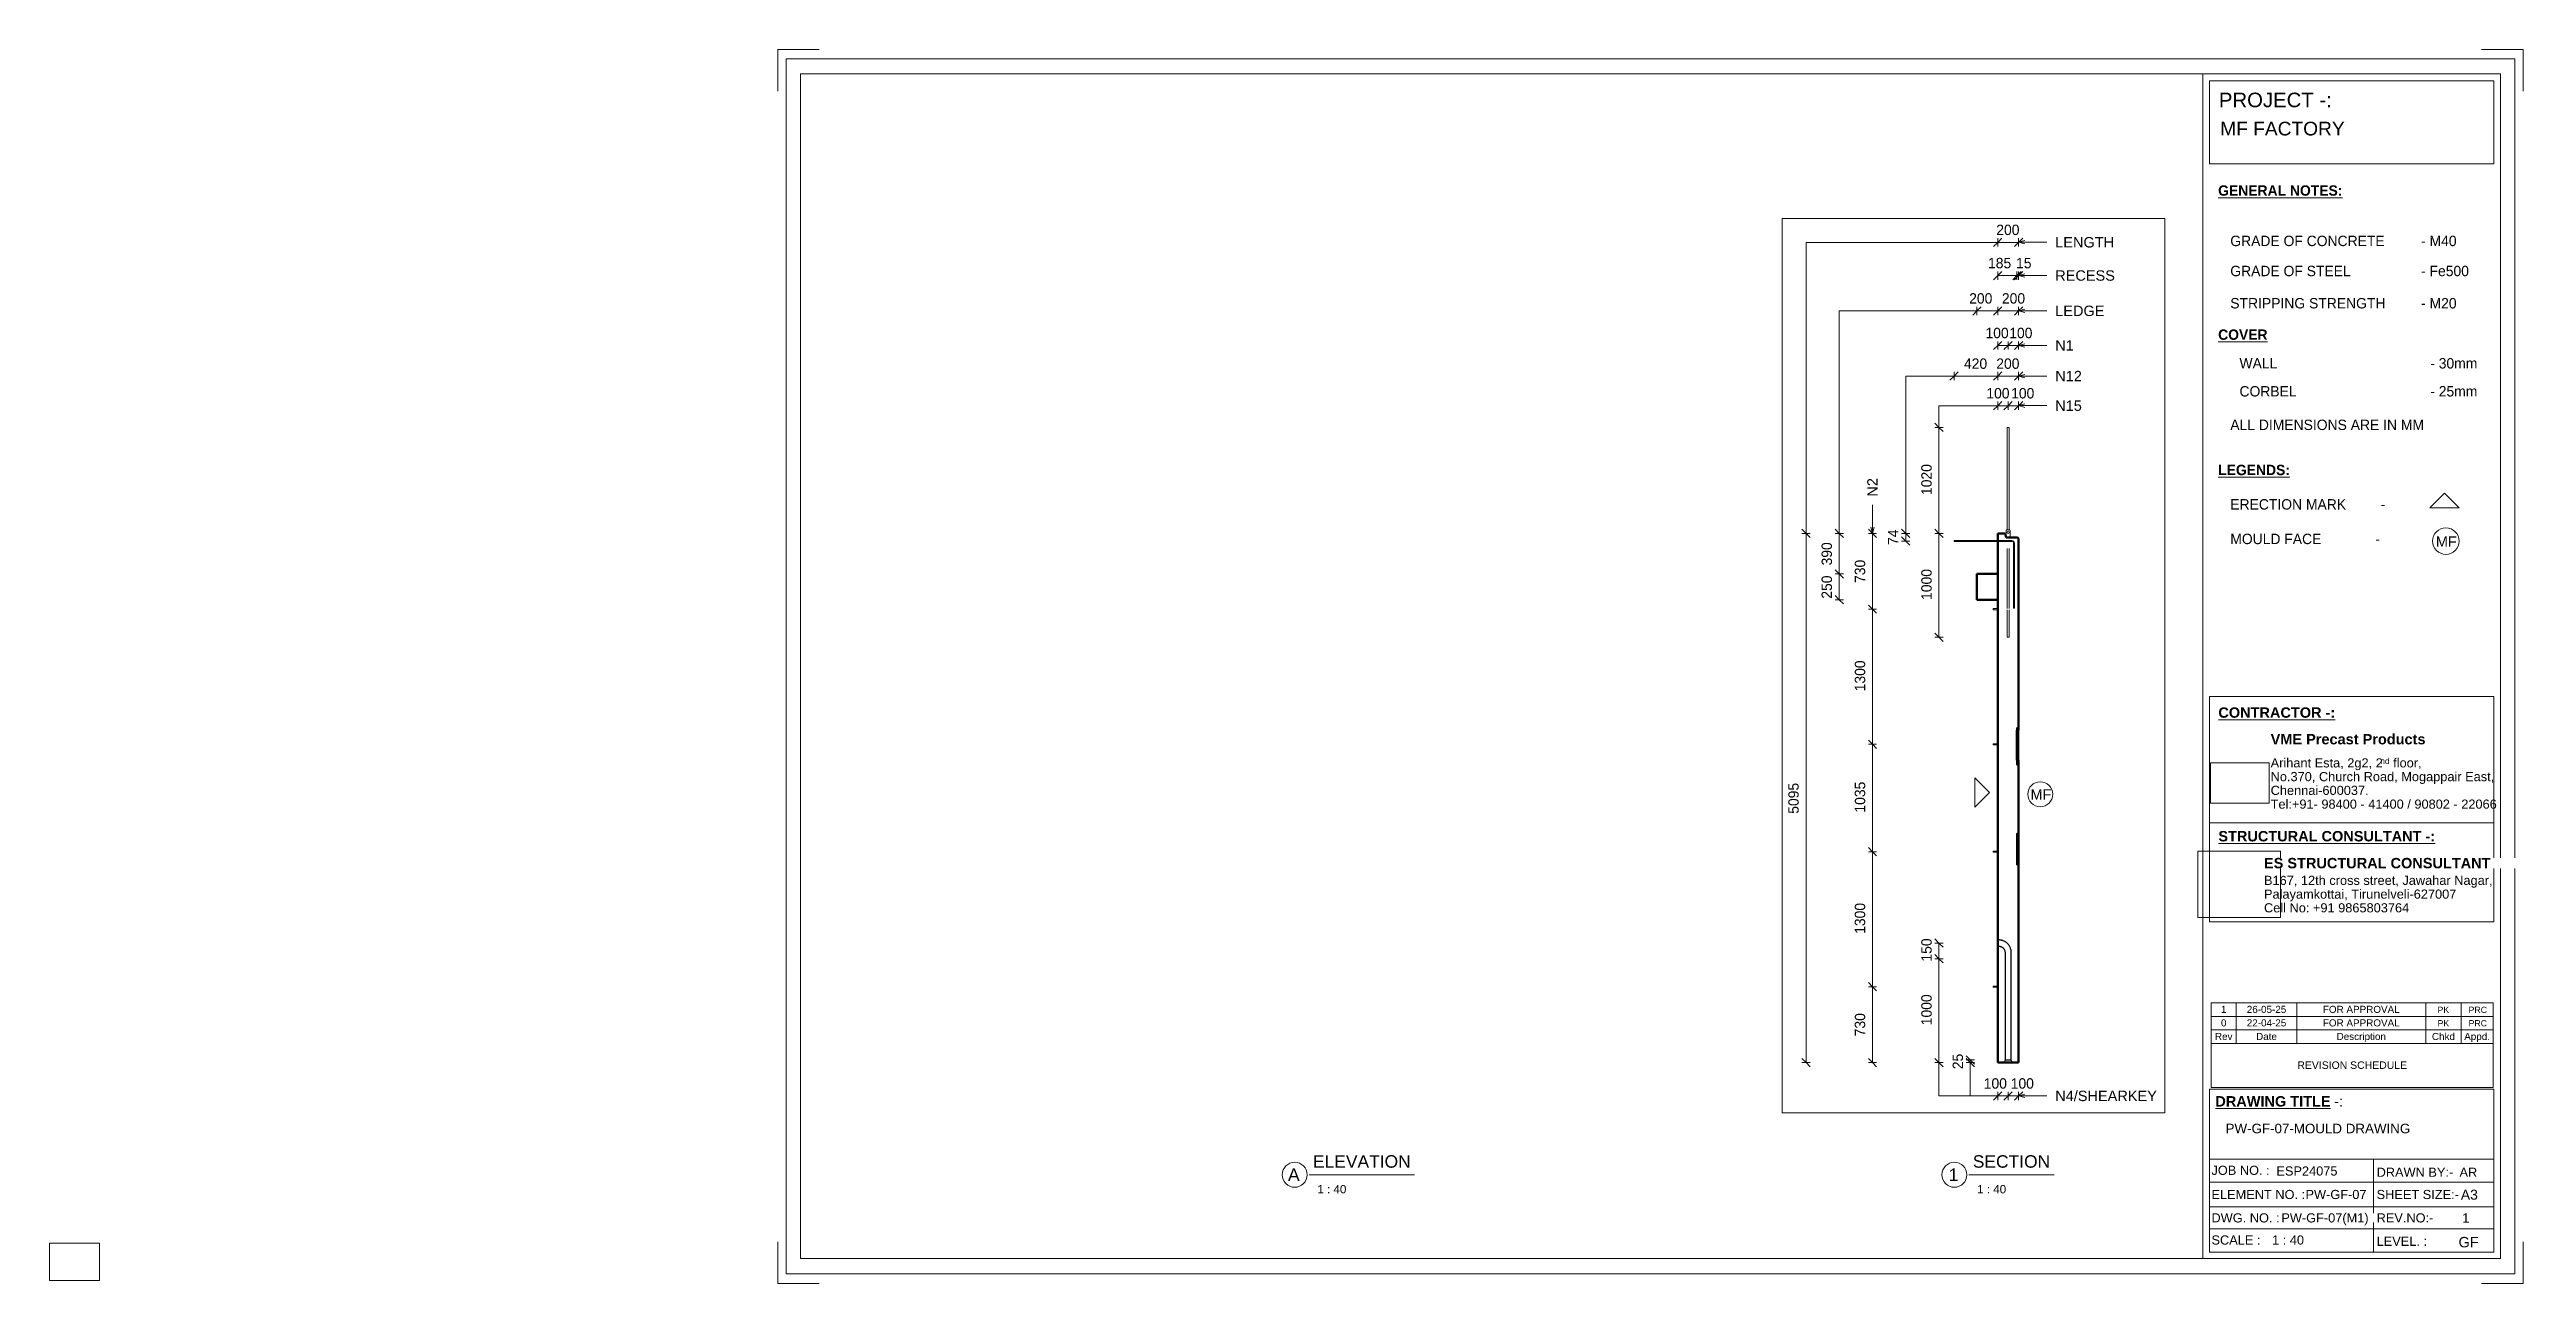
# Paper-space layout 'Layout1' of a CAD drawing. Header units: millimetres. Extents: x 0 to 596, y -1 to 296.
# The model-space entities are those that its viewports show. They can reach past a viewport. Long polylines and large blocks are cut down to what shows.
import ezdxf

# ---------------------------------------------------------------- set-up
doc = ezdxf.new("R2010")
doc.units = ezdxf.units.MM
doc.linetypes.add('Dash', pattern=[6.36, 3.18, -3.18])
for name, color, linetype, lineweight in [('A-ANNO-DIMS', 211, 'Continuous', 9), ('A-ANNO-DIMS-40', 211, 'Continuous', 9), ('A-DETL-THIN', 151, 'Continuous', 18), ('A-GENM', 13, 'Continuous', 18), ('A-WALL', 113, 'Continuous', 25), ('A-WALL-HDLN', 110, 'Dash', 25), ('G-ANNO-SCHD', 231, 'Continuous', 9), ('G-ANNO-TEXT', 231, 'Continuous', 9), ('G-ANNO-TTLB', 6, 'Continuous', 9), ('G-ANNO-TTLB-MEDM', 33, 'Continuous', 9), ('G-ANNO-TTLB-THIN', 151, 'Continuous', 9), ('S-BEAM', 12, 'Continuous', 18), ('S-RBAR', 171, 'Continuous', 18)]:
    doc.layers.add(name, color=color, linetype=linetype, lineweight=lineweight)
doc.layers.add('G-ANNO-NPLT', color=191, linetype='Continuous')
doc.styles.add('Arial_1', font='arial.ttf', dxfattribs={"height": 100})
doc.styles.add('Arial_10', font='arial.ttf', dxfattribs={"height": 2.3})
doc.styles.add('Arial_11', font='arial.ttf', dxfattribs={"height": 1.8})
doc.styles.add('Arial_12', font='arial.ttf', dxfattribs={"height": 1.7})
doc.styles.add('Arial_13', font='arial.ttf', dxfattribs={"height": 2})
doc.styles.add('Arial_14', font='arial.ttf', dxfattribs={"height": 3})
doc.styles.add('Arial_15', font='arial.ttf', dxfattribs={"height": 1.5})
doc.styles.add('Arial_3', font='arial.ttf', dxfattribs={"height": 3.5})
doc.styles.add('Arial_4', font='arial.ttf', dxfattribs={"height": 2.2})
doc.styles.add('Arial_5', font='arial.ttf', dxfattribs={"height": 2.4})
doc.styles.add('Arial_6', font='arial.ttf', dxfattribs={"height": 2.5})
doc.styles.add('Arial_7', font='arial.ttf', dxfattribs={"height": 1.42976})
doc.styles.add('Arial_8', font='arial.ttf', dxfattribs={"height": 2.25})
doc.styles.add('Arial_9', font='arial.ttf', dxfattribs={"height": 3.3})
doc.styles.add('Arial_B', font='arialbd.ttf', dxfattribs={"height": 2.5})
doc.styles.add('Nirmala UI Semilight', font='NirmalaS.ttf', dxfattribs={"height": 100})
doc.styles.add('Nirmala UI Semilight_1', font='NirmalaS.ttf', dxfattribs={"height": 2.5})
doc.styles.add('Nirmala UI Semilight_B', font='', dxfattribs={"height": 2.5})
doc.styles.get('Nirmala UI Semilight_B').set_extended_font_data('Nirmala UI Semilight', bold=True)
doc.dimstyles.new('Arrow_Filled_-_2_5_NI_UI', dxfattribs={"dimscale": 304.8, "dimtxt": 104.736395, "dimasz": 0.262467, "dimexe": 0.131234, "dimexo": 0.0625, "dimgap": 0.131234, "dimtad": 1, "dimdec": 4, "dimzin": 0, "dimdsep": 46, "dimtxsty": 'Nirmala UI Semilight', "dimblk1": 'OBLIQUE', "dimblk2": 'OBLIQUE', "dimsah": 1, "dimcen": 0.09, "dimazin": 0, "dimtfac": 1, "dimtdec": 4, "dimtix": 1, "dimtmove": 0, "dimatfit": 3, "dimfxl": 0.131234, "dimfxlon": 1, "dimtvp": 1, "dimtolj": 1, "dimtzin": 0, "dimarcsym": 2})
doc.dimstyles.new('Arrow_Filled_-_2_5_NI_UI_2', dxfattribs={"dimscale": 304.8, "dimtxt": 104.736395, "dimasz": 0.262467, "dimexe": 0.131234, "dimexo": 0.0625, "dimgap": 0.131234, "dimtad": 1, "dimdec": 4, "dimzin": 0, "dimdsep": 46, "dimtxsty": 'Nirmala UI Semilight', "dimblk1": 'OBLIQUE', "dimblk2": 'OBLIQUE', "dimsah": 1, "dimcen": 0.09, "dimazin": 0, "dimtfac": 1, "dimtdec": 4, "dimtix": 1, "dimtmove": 2, "dimatfit": 3, "dimfxl": 0.131234, "dimfxlon": 1, "dimtvp": 1, "dimtolj": 1, "dimtzin": 0, "dimarcsym": 2})
picture_1 = doc.add_image_def('image1.jpg', size_in_pixel=(996, 686))
picture_2 = doc.add_image_def('image2.jpg', size_in_pixel=(1600, 1280))

psp = doc.layouts.get("Layout1")

msp = doc.modelspace()

# ---------------------------------------------------------------- texts
at = {"layer": 'G-ANNO-TEXT', "color": 7, "char_height": 100, "attachment_point": 1, "style": 'Arial_1'}
for s, insert, width in [('LENGTH', (25951.94374, 6552.26571), 686.2445), ('RECESS', (25951.94374, 6232.26571), 692.658), ('LEDGE', (25951.94374, 5892.26571), 570.8015), ('N1', (25951.94374, 5559.2315), 214.85225), ('N12', (25951.94374, 5264.2315), 307.848), ('N15', (25951.94374, 4979.2315), 307.848), ('MF', (25713.67579, 1236.30198), 240.50625), ('N4/SHEARKEY', (25951.94374, -1665.971), 1180.084)]:
    msp.add_mtext(s, dxfattribs=dict(at, insert=insert, width=width))
at = {"layer": 'G-ANNO-TEXT', "color": 7, "insert": (24142.23877, 4053.29419), "char_height": 100, "width": 214.85225, "attachment_point": 1, "rotation": 90, "style": 'Arial_1'}
msp.add_mtext('N2', dxfattribs=at)

# ---------------------------------------------------------------- blocks, each defined once
blk = doc.blocks.new('ES-Landscape-A3 - ES-Landscape-A3-502445-PW-GF-07-MOULD DRAWING')
at = {"layer": 'G-ANNO-TTLB'}
for p, q in [((175.24, 296.27), (185.24, 296.27)), ((175.24, 296.27), (175.24, 286.27)), ((595.24, 296.27), (585.24, 296.27)), ((595.24, 296.27), (595.24, 286.27)), ((519.77, 140.54), (588.2, 140.54)), ((519.77, 86.33), (519.77, 140.54)), ((588.2, 86.33), (588.2, 140.54)), ((519.77, 110.14), (588.2, 110.14)), ((519.77, 6.78), (519.77, 46.03)), ((588.2, 6.78), (588.2, 46.03)), ((559.23, 29.2), (559.23, 6.78)), ((175.24, -0.73), (175.24, 9.27)), ((595.24, -0.73), (595.24, 9.27)), ((175.24, -0.73), (185.24, -0.73)), ((595.24, -0.73), (585.24, -0.73))]:
    blk.add_line(p, q, dxfattribs=at)
at = {"layer": 'G-ANNO-TTLB-MEDM'}
for p, q in [((180.73, 290.44), (180.73, 5.31)), ((180.73, 290.44), (589.79, 290.44)), ((518.17, 290.44), (518.17, 5.31)), ((519.77, 268.77), (519.77, 288.77)), ((519.77, 288.77), (588.2, 288.77)), ((588.2, 288.77), (588.2, 268.77)), ((589.79, 290.44), (589.79, 5.31)), ((588.2, 268.77), (519.77, 268.77)), ((519.77, 86.33), (588.2, 86.33)), ((519.77, 6.78), (588.2, 6.78)), ((180.73, 5.31), (589.79, 5.31))]:
    blk.add_line(p, q, dxfattribs=at)
at = {"layer": 'G-ANNO-TTLB-THIN'}
for p, q in [((177.29, 294.03), (177.29, 1.56)), ((593.23, 294.03), (177.29, 294.03)), ((593.23, 1.56), (593.23, 294.03)), ((519.77, 46.03), (588.2, 46.03)), ((519.77, 29.2), (588.2, 29.2)), ((519.77, 23.64), (588.2, 23.64)), ((519.77, 17.68), (588.2, 17.68)), ((519.77, 12.43), (588.2, 12.43)), ((177.29, 1.56), (593.23, 1.56))]:
    blk.add_line(p, q, dxfattribs=at)
at = {"layer": 'G-ANNO-TTLB', "insert": (534.5, 131.53), "char_height": 2.5, "width": 45.135, "attachment_point": 1, "style": 'Arial_B', "bg_fill": 3, "box_fill_scale": 0, "bg_fill_color": 256, "bg_fill_true_color": 3254780160, "bg_fill_transparency": 256}
blk.add_mtext('VME Precast Products', dxfattribs=at)
at = {"layer": 'G-ANNO-TTLB', "attachment_point": 1}
for s, insert, char_height, width, style in [('Arihant Esta, 2g2, 2', (534.5, 125.68), 2.2, 31.9873, 'Arial_4'), ('nd', (560.89, 125.72), 1.43, 2.7257, 'Arial_7'), (' floor,', (563.14, 125.68), 2.2, 9.1392, 'Arial_4'), ('No.370, Church Road, Mogappair East,', (534.5, 122.37), 2.2, 63.4135, 'Arial_4'), ('Tel:+91- 98400 - 41400 / 90802 - 22066 ', (534.5, 115.75), 2.2, 65.2574, 'Arial_4'), ('Chennai-600037.', (534.5, 119.06), 2.2, 27.6582, 'Arial_4'), ('Cell No: +91 9865803764', (532.9, 90.79), 2.2, 41.0464, 'Arial_4'), ('Palayamkottai, Tirunelveli-627007', (532.9, 94.09), 2.2, 54.4346, 'Arial_4'), ('JOB NO. :', (520.26, 27.61), 2.2, 16.5949, 'Arial_4'), ('DRAWN BY:-', (560, 27.14), 2.2, 21.7257, 'Arial_4'), ('ELEMENT NO. :', (520.26, 21.79), 2.2, 26.5359, 'Arial_4'), ('SHEET SIZE:-', (560, 21.79), 2.2, 23.2489, 'Arial_4'), ('DWG. NO. :', (520.26, 16.16), 2.2, 19.481, 'Arial_4'), ('REV.NO:-', (560, 16.16), 2.2, 16.0338, 'Arial_4'), ('SCALE :', (520.26, 10.84), 2.2, 13.8692, 'Arial_4'), ('LEVEL. :', (560, 10.53), 2.2, 14.3502, 'Arial_4')]:
    blk.add_mtext(s, dxfattribs=dict(at, insert=insert, char_height=char_height, width=width, style=style))
at = {"layer": 'G-ANNO-TTLB'}
image = blk.add_image(picture_1, insert=(520, 114.84), size_in_units=(14.11, 9.72), dxfattribs=at)
image.dxf.flags = 7
image = blk.add_image(picture_2, insert=(516.95, 87.39), size_in_units=(19.92, 15.93), dxfattribs=at)
image.dxf.flags = 7
at = {"layer": 'G-ANNO-TTLB', "attachment_point": 1, "bg_fill": 3, "box_fill_scale": 0, "bg_fill_color": 256, "bg_fill_true_color": 3254780160, "bg_fill_transparency": 256}
for s, insert, char_height, width, style in [('PROJECT -:', (522.05, 285.89), 3.5, 33.3502, 'Arial_3'), ('\\LCONTRACTOR -:', (521.92, 137.94), 2.5, 33.9114, 'Arial_B'), ('\\LSTRUCTURAL CONSULTANT -:', (521.92, 108.18), 2.5, 62.8523, 'Arial_B'), ('ES STRUCTURAL CONSULTANT', (532.9, 101.7), 2.5, 65.6582, 'Arial_B'), ('\\LDRAWING TITLE', (521.19, 44.36), 2.5, 33.4304, 'Arial_B'), ('A3', (580.27, 21.84), 2.4, 4.9705, 'Arial_5')]:
    blk.add_mtext(s, dxfattribs=dict(at, insert=insert, char_height=char_height, width=width, style=style))
at = {"layer": 'G-ANNO-TTLB', "insert": (532.9, 97.4), "char_height": 2.2, "width": 65.1772, "attachment_point": 1, "style": 'Arial_4'}
blk.add_mtext('B167, 12th cross street, Jawahar Nagar,', dxfattribs=at)
at = {"layer": 'G-ANNO-TTLB', "insert": (548.78, 44.36), "char_height": 2.5, "width": 1.2025, "attachment_point": 1, "style": 'Arial_B', "bg_fill": 3, "box_fill_scale": 0, "bg_fill_color": 256, "bg_fill_true_color": 3254780160, "bg_fill_transparency": 256}
blk.add_mtext('\\fArial|b1|i0|c0|p34|; ', dxfattribs=at)
at = {"layer": 'G-ANNO-TTLB', "insert": (549.77, 44.36), "char_height": 2.5, "width": 2.6456, "attachment_point": 1, "style": 'Arial_6', "bg_fill": 3, "box_fill_scale": 0, "bg_fill_color": 256, "bg_fill_true_color": 3254780160, "bg_fill_transparency": 256}
blk.add_mtext('-:', dxfattribs=at)
blk = doc.blocks.new('Viewport - M_View Title-1040-PW-GF-07-MOULD DRAWING')
at = {"layer": 'G-ANNO-TTLB'}
for start, end in [(360, 180), (180, 0)]:
    blk.add_arc((-3.5, 0), 3, start, end, dxfattribs=at)
blk = doc.blocks.new('M_Rectangular Corbel - M_Rectangular Corbel-1451328-Elevation Right')
at = {"layer": 'S-BEAM', "lineweight": 50}
for p, q in [((12913.8, 3310), (12713.8, 3310)), ((12713.8, 3310), (12713.8, 3060)), ((12913.8, 3060), (12913.8, 3310)), ((12713.8, 3060), (12913.8, 3060))]:
    blk.add_line(p, q, dxfattribs=at)
blk = doc.blocks.new('RR spread anchor face based - RR-SA-4_0-180-1726831-Elevation Right')
at = {"layer": 'A-GENM'}
for p, q in [((12996.3, 3733.84), (12993.8, 3728.84)), ((12993.8, 3728.84), (12993.8, 3660.16)), ((13031.3, 3733.84), (12996.3, 3733.84)), ((13033.8, 3728.84), (13031.3, 3733.84)), ((13033.8, 3660), (13033.8, 3728.84)), ((13004.8, 3707.54), (13004.8, 3711.54)), ((13022.8, 3711.54), (13022.8, 3707.54))]:
    blk.add_line(p, q, dxfattribs=at)
for centre, start, end in [((13013.8, 3711.54), 0, 180), ((13013.8, 3707.54), 180, 0)]:
    blk.add_arc(centre, 9, start, end, dxfattribs=at)
blk = doc.blocks.new('RR spread anchor face based - RR-SA-2_5-200-1726821-Elevation Right')
at = {"layer": 'A-GENM'}
for p, q in [((12868.8, -660), (12873.8, -660)), ((12868.8, -660), (12868.8, -670)), ((12873.8, -660), (12913.8, -660)), ((12873.8, -660), (12873.8, -670)), ((12873.8, -670), (12868.8, -670)), ((12913.8, -670), (12873.8, -670))]:
    blk.add_line(p, q, dxfattribs=at)
blk = doc.blocks.new('DIMBLOCK89-Elevation Right')
at = {"layer": 'A-ANNO-DIMS-40'}
for p, q in [((23553.01, 3700), (23513.01, 3740)), ((23553.01, 3700), (23513.01, 3700)), ((23553.01, 3700), (23553.01, -1395)), ((23553.01, 3700), (23593.01, 3660)), ((23553.01, 3700), (23593.01, 3700)), ((23553.01, -1395), (23513.01, -1355)), ((23553.01, -1395), (23513.01, -1395)), ((23553.01, -1395), (23593.01, -1435)), ((23553.01, -1395), (23593.01, -1395))]:
    blk.add_line(p, q, dxfattribs=at)
at = {"layer": 'A-ANNO-DIMS-40', "color": 0, "insert": (23382.55, 1000.16), "char_height": 100, "width": 365.6252, "attachment_point": 1, "rotation": 90, "line_spacing_factor": 1.142579, "style": 'Nirmala UI Semilight'}
blk.add_mtext('5095', dxfattribs=at)
blk = doc.blocks.new('_Oblique')
at = {"color": 0, "linetype": 'ByBlock', "lineweight": -2}
blk.add_line((-0.5, -0.5), (0.5, 0.5), dxfattribs=at)
blk = doc.blocks.new('DIMBLOCK90-Elevation Right')
at = {"layer": 'A-ANNO-DIMS-40'}
for p, q in [((23873.01, 3700), (23833.01, 3740)), ((23873.01, 3700), (23833.01, 3700)), ((23873.01, 3700), (23873.01, 3310)), ((23873.01, 3700), (23913.01, 3660)), ((23873.01, 3700), (23913.01, 3700)), ((23873.01, 3310), (23833.01, 3350)), ((23873.01, 3310), (23833.01, 3310)), ((23873.01, 3310), (23913.01, 3270)), ((23873.01, 3310), (23913.01, 3310))]:
    blk.add_line(p, q, dxfattribs=at)
at = {"layer": 'A-ANNO-DIMS-40', "color": 0, "insert": (23702.55, 3390.74), "char_height": 100, "width": 274.2189, "attachment_point": 1, "rotation": 90, "line_spacing_factor": 1.142579, "style": 'Nirmala UI Semilight'}
blk.add_mtext('390', dxfattribs=at)
blk = doc.blocks.new('DIMBLOCK91-Elevation Right')
at = {"layer": 'A-ANNO-DIMS-40'}
for p, q in [((23873.01, 3310), (23833.01, 3350)), ((23873.01, 3310), (23833.01, 3310)), ((23873.01, 3310), (23873.01, 3060)), ((23873.01, 3310), (23913.01, 3270)), ((23873.01, 3310), (23913.01, 3310)), ((23873.01, 3060), (23833.01, 3100)), ((23873.01, 3060), (23833.01, 3060)), ((23873.01, 3060), (23913.01, 3020)), ((23873.01, 3060), (23913.01, 3060))]:
    blk.add_line(p, q, dxfattribs=at)
at = {"layer": 'A-ANNO-DIMS-40', "color": 0, "insert": (23702.55, 3070.74), "char_height": 100, "width": 274.2189, "attachment_point": 1, "rotation": 90, "line_spacing_factor": 1.142579, "style": 'Nirmala UI Semilight'}
blk.add_mtext('250', dxfattribs=at)
blk = doc.blocks.new('DIMBLOCK92-Elevation Right')
at = {"layer": 'A-ANNO-DIMS-40'}
for p, q in [((24833.01, 4720), (24793.01, 4760)), ((24833.01, 4720), (24793.01, 4720)), ((24833.01, 4720), (24833.01, 3700)), ((24833.01, 4720), (24873.01, 4680)), ((24833.01, 4720), (24873.01, 4720)), ((24833.01, 3700), (24793.01, 3740)), ((24833.01, 3700), (24793.01, 3700)), ((24833.01, 3700), (24873.01, 3660)), ((24833.01, 3700), (24873.01, 3700))]:
    blk.add_line(p, q, dxfattribs=at)
at = {"layer": 'A-ANNO-DIMS-40', "color": 0, "insert": (24662.55, 4069.08), "char_height": 100, "width": 338.2033, "attachment_point": 1, "rotation": 90, "line_spacing_factor": 1.142579, "style": 'Nirmala UI Semilight'}
blk.add_mtext('1020', dxfattribs=at)
blk = doc.blocks.new('DIMBLOCK93-Elevation Right')
at = {"layer": 'A-ANNO-DIMS-40'}
for p, q in [((24833.01, 3700), (24793.01, 3740)), ((24833.01, 3700), (24793.01, 3700)), ((24833.01, 3700), (24833.01, 2700)), ((24833.01, 3700), (24873.01, 3660)), ((24833.01, 3700), (24873.01, 3700)), ((24833.01, 2700), (24793.01, 2740)), ((24833.01, 2700), (24793.01, 2700)), ((24833.01, 2700), (24873.01, 2660)), ((24833.01, 2700), (24873.01, 2700))]:
    blk.add_line(p, q, dxfattribs=at)
at = {"layer": 'A-ANNO-DIMS-40', "color": 0, "insert": (24662.55, 3059.08), "char_height": 100, "width": 338.2033, "attachment_point": 1, "rotation": 90, "line_spacing_factor": 1.142579, "style": 'Nirmala UI Semilight'}
blk.add_mtext('1000', dxfattribs=at)
blk = doc.blocks.new('DIMBLOCK94-Elevation Right')
at = {"layer": 'A-ANNO-DIMS-40'}
for p, q in [((24193.01, 3700), (24153.01, 3740)), ((24193.01, 3700), (24153.01, 3700)), ((24193.01, 3700), (24193.01, 2970)), ((24193.01, 3700), (24233.01, 3660)), ((24193.01, 3700), (24233.01, 3700)), ((24193.01, 2970), (24153.01, 3010)), ((24193.01, 2970), (24153.01, 2970)), ((24193.01, 2970), (24233.01, 2930)), ((24193.01, 2970), (24233.01, 2970))]:
    blk.add_line(p, q, dxfattribs=at)
at = {"layer": 'A-ANNO-DIMS-40', "color": 0, "insert": (24022.55, 3222.65), "char_height": 100, "width": 269.6486, "attachment_point": 1, "rotation": 90, "line_spacing_factor": 1.142579, "style": 'Nirmala UI Semilight'}
blk.add_mtext('730', dxfattribs=at)
blk = doc.blocks.new('DIMBLOCK95-Elevation Right')
at = {"layer": 'A-ANNO-DIMS-40'}
for p, q in [((24193.01, 2970), (24153.01, 3010)), ((24193.01, 2970), (24153.01, 2970)), ((24193.01, 2970), (24193.01, 1670)), ((24193.01, 2970), (24233.01, 2930)), ((24193.01, 2970), (24233.01, 2970)), ((24193.01, 1670), (24153.01, 1710)), ((24193.01, 1670), (24153.01, 1670)), ((24193.01, 1670), (24233.01, 1630)), ((24193.01, 1670), (24233.01, 1670))]:
    blk.add_line(p, q, dxfattribs=at)
at = {"layer": 'A-ANNO-DIMS-40', "color": 0, "insert": (24022.55, 2179.08), "char_height": 100, "width": 338.2033, "attachment_point": 1, "rotation": 90, "line_spacing_factor": 1.142579, "style": 'Nirmala UI Semilight'}
blk.add_mtext('1300', dxfattribs=at)
blk = doc.blocks.new('DIMBLOCK96-Elevation Right')
at = {"layer": 'A-ANNO-DIMS-40'}
for p, q in [((24193.01, 1670), (24153.01, 1710)), ((24193.01, 1670), (24153.01, 1670)), ((24193.01, 1670), (24193.01, 635)), ((24193.01, 1670), (24233.01, 1630)), ((24193.01, 1670), (24233.01, 1670)), ((24193.01, 635), (24153.01, 675)), ((24193.01, 635), (24153.01, 635)), ((24193.01, 635), (24233.01, 595)), ((24193.01, 635), (24233.01, 635))]:
    blk.add_line(p, q, dxfattribs=at)
at = {"layer": 'A-ANNO-DIMS-40', "color": 0, "insert": (24022.55, 1011.58), "char_height": 100, "width": 338.2033, "attachment_point": 1, "rotation": 90, "line_spacing_factor": 1.142579, "style": 'Nirmala UI Semilight'}
blk.add_mtext('1035', dxfattribs=at)
blk = doc.blocks.new('DIMBLOCK97-Elevation Right')
at = {"layer": 'A-ANNO-DIMS-40'}
for p, q in [((24193.01, 635), (24153.01, 675)), ((24193.01, 635), (24153.01, 635)), ((24193.01, 635), (24193.01, -665)), ((24193.01, 635), (24233.01, 595)), ((24193.01, 635), (24233.01, 635)), ((24193.01, -665), (24153.01, -625)), ((24193.01, -665), (24153.01, -665)), ((24193.01, -665), (24233.01, -705)), ((24193.01, -665), (24233.01, -665))]:
    blk.add_line(p, q, dxfattribs=at)
at = {"layer": 'A-ANNO-DIMS-40', "color": 0, "insert": (24022.55, -155.92), "char_height": 100, "width": 338.2033, "attachment_point": 1, "rotation": 90, "line_spacing_factor": 1.142579, "style": 'Nirmala UI Semilight'}
blk.add_mtext('1300', dxfattribs=at)
blk = doc.blocks.new('DIMBLOCK98-Elevation Right')
at = {"layer": 'A-ANNO-DIMS-40'}
for p, q in [((24193.01, -665), (24153.01, -625)), ((24193.01, -665), (24153.01, -665)), ((24193.01, -665), (24193.01, -1395)), ((24193.01, -665), (24233.01, -705)), ((24193.01, -665), (24233.01, -665)), ((24193.01, -1395), (24153.01, -1355)), ((24193.01, -1395), (24153.01, -1395)), ((24193.01, -1395), (24233.01, -1435)), ((24193.01, -1395), (24233.01, -1395))]:
    blk.add_line(p, q, dxfattribs=at)
at = {"layer": 'A-ANNO-DIMS-40', "color": 0, "insert": (24022.55, -1142.35), "char_height": 100, "width": 269.6486, "attachment_point": 1, "rotation": 90, "line_spacing_factor": 1.142579, "style": 'Nirmala UI Semilight'}
blk.add_mtext('730', dxfattribs=at)
blk = doc.blocks.new('DIMBLOCK99-Elevation Right')
at = {"layer": 'A-ANNO-DIMS-40'}
for p, q in [((24513.01, 3700), (24473.01, 3740)), ((24513.01, 3700), (24473.01, 3700)), ((24513.01, 3700), (24513.01, 3626)), ((24513.01, 3700), (24553.01, 3660)), ((24513.01, 3700), (24553.01, 3700)), ((24513.01, 3626), (24473.01, 3666)), ((24513.01, 3626), (24473.01, 3626)), ((24513.01, 3626), (24553.01, 3586)), ((24513.01, 3626), (24553.01, 3626))]:
    blk.add_line(p, q, dxfattribs=at)
at = {"layer": 'A-ANNO-DIMS-40', "color": 0, "insert": (24342.55, 3587.78), "char_height": 100, "width": 180.5275, "attachment_point": 1, "rotation": 90, "line_spacing_factor": 1.142579, "style": 'Nirmala UI Semilight'}
blk.add_mtext('74', dxfattribs=at)
blk = doc.blocks.new('DIMBLOCK100-Elevation Right')
at = {"layer": 'A-ANNO-DIMS-40'}
for p, q in [((24833.01, -395), (24793.01, -355)), ((24833.01, -395), (24793.01, -395)), ((24833.01, -1395), (24833.01, -395)), ((24833.01, -395), (24873.01, -435)), ((24833.01, -395), (24873.01, -395)), ((24833.01, -1395), (24793.01, -1355)), ((24833.01, -1395), (24793.01, -1395)), ((24833.01, -1395), (24873.01, -1435)), ((24833.01, -1395), (24873.01, -1395))]:
    blk.add_line(p, q, dxfattribs=at)
at = {"layer": 'A-ANNO-DIMS-40', "color": 0, "insert": (24662.55, -1035.92), "char_height": 100, "width": 338.2033, "attachment_point": 1, "rotation": 90, "line_spacing_factor": 1.142579, "style": 'Nirmala UI Semilight'}
blk.add_mtext('1000', dxfattribs=at)
blk = doc.blocks.new('DIMBLOCK101-Elevation Right')
at = {"layer": 'A-ANNO-DIMS-40'}
for p, q in [((24833.01, -245), (24793.01, -205)), ((24833.01, -245), (24793.01, -245)), ((24833.01, -395), (24833.01, -245)), ((24833.01, -245), (24873.01, -285)), ((24833.01, -245), (24873.01, -245)), ((24833.01, -395), (24793.01, -355)), ((24833.01, -395), (24793.01, -395)), ((24833.01, -395), (24873.01, -435)), ((24833.01, -395), (24873.01, -395))]:
    blk.add_line(p, q, dxfattribs=at)
at = {"layer": 'A-ANNO-DIMS-40', "color": 0, "insert": (24662.55, -422.83), "char_height": 100, "width": 246.797, "attachment_point": 1, "rotation": 90, "line_spacing_factor": 1.142579, "style": 'Nirmala UI Semilight'}
blk.add_mtext('150', dxfattribs=at)
blk = doc.blocks.new('DIMBLOCK102-Elevation Right')
at = {"layer": 'A-ANNO-DIMS-40'}
for p, q in [((25134.48, -1370), (25094.48, -1330)), ((25134.48, -1395), (25094.48, -1355)), ((25134.48, -1370), (25094.48, -1370)), ((25134.48, -1395), (25134.48, -1370)), ((25134.48, -1370), (25174.48, -1410)), ((25134.48, -1370), (25174.48, -1370)), ((25134.48, -1395), (25094.48, -1395)), ((25134.48, -1395), (25174.48, -1435)), ((25134.48, -1395), (25174.48, -1395))]:
    blk.add_line(p, q, dxfattribs=at)
at = {"layer": 'A-ANNO-DIMS-40', "color": 0, "insert": (24964.01, -1458.67), "char_height": 100, "width": 182.8126, "attachment_point": 1, "rotation": 90, "line_spacing_factor": 1.142579, "style": 'Nirmala UI Semilight'}
blk.add_mtext('25', dxfattribs=at)
blk = doc.blocks.new('DIMBLOCK103-Elevation Right')
at = {"layer": 'A-ANNO-DIMS-40'}
for p, q in [((25398.65, -1716.75), (25438.65, -1676.75)), ((25398.65, -1716.75), (25398.65, -1676.75)), ((25498.65, -1716.75), (25538.65, -1676.75)), ((25498.65, -1716.75), (25498.65, -1676.75)), ((25398.65, -1716.75), (25358.65, -1756.75)), ((25398.65, -1716.75), (25498.65, -1716.75)), ((25398.65, -1716.75), (25398.65, -1756.75)), ((25498.65, -1716.75), (25458.65, -1756.75)), ((25498.65, -1716.75), (25498.65, -1756.75))]:
    blk.add_line(p, q, dxfattribs=at)
at = {"layer": 'A-ANNO-DIMS-40', "color": 0, "insert": (25263.77, -1546.28), "char_height": 100, "width": 246.797, "attachment_point": 1, "line_spacing_factor": 1.142579, "style": 'Nirmala UI Semilight'}
blk.add_mtext('100', dxfattribs=at)
blk = doc.blocks.new('DIMBLOCK104-Elevation Right')
at = {"layer": 'A-ANNO-DIMS-40'}
for p, q in [((25498.65, -1716.75), (25538.65, -1676.75)), ((25498.65, -1716.75), (25498.65, -1676.75)), ((25598.65, -1716.75), (25638.65, -1676.75)), ((25598.65, -1716.75), (25598.65, -1676.75)), ((25498.65, -1716.75), (25458.65, -1756.75)), ((25498.65, -1716.75), (25598.65, -1716.75)), ((25498.65, -1716.75), (25498.65, -1756.75)), ((25598.65, -1716.75), (25558.65, -1756.75)), ((25598.65, -1716.75), (25598.65, -1756.75))]:
    blk.add_line(p, q, dxfattribs=at)
at = {"layer": 'A-ANNO-DIMS-40', "color": 0, "insert": (25523.47, -1546.28), "char_height": 100, "width": 246.797, "attachment_point": 1, "line_spacing_factor": 1.142579, "style": 'Nirmala UI Semilight'}
blk.add_mtext('100', dxfattribs=at)
blk = doc.blocks.new('DIMBLOCK105-Elevation Right')
at = {"layer": 'A-ANNO-DIMS-40'}
for p, q in [((25398.65, 6501.49), (25438.65, 6541.49)), ((25398.65, 6501.49), (25398.65, 6541.49)), ((25598.65, 6501.49), (25638.65, 6541.49)), ((25598.65, 6501.49), (25598.65, 6541.49)), ((25398.65, 6501.49), (25358.65, 6461.49)), ((25398.65, 6501.49), (25598.65, 6501.49)), ((25398.65, 6501.49), (25398.65, 6461.49)), ((25598.65, 6501.49), (25558.65, 6461.49)), ((25598.65, 6501.49), (25598.65, 6461.49))]:
    blk.add_line(p, q, dxfattribs=at)
at = {"layer": 'A-ANNO-DIMS-40', "color": 0, "insert": (25384.39, 6671.96), "char_height": 100, "width": 274.2189, "attachment_point": 1, "line_spacing_factor": 1.142579, "style": 'Nirmala UI Semilight'}
blk.add_mtext('200', dxfattribs=at)
blk = doc.blocks.new('DIMBLOCK106-Elevation Right')
at = {"layer": 'A-ANNO-DIMS-40'}
for p, q in [((25198.65, 5841.49), (25238.65, 5881.49)), ((25198.65, 5841.49), (25198.65, 5881.49)), ((25398.65, 5841.49), (25438.65, 5881.49)), ((25398.65, 5841.49), (25398.65, 5881.49)), ((25198.65, 5841.49), (25158.65, 5801.49)), ((25198.65, 5841.49), (25398.65, 5841.49)), ((25198.65, 5841.49), (25198.65, 5801.49)), ((25398.65, 5841.49), (25358.65, 5801.49)), ((25398.65, 5841.49), (25398.65, 5801.49))]:
    blk.add_line(p, q, dxfattribs=at)
at = {"layer": 'A-ANNO-DIMS-40', "color": 0, "insert": (25123.56, 6011.96), "char_height": 100, "width": 274.2189, "attachment_point": 1, "line_spacing_factor": 1.142579, "style": 'Nirmala UI Semilight'}
blk.add_mtext('200', dxfattribs=at)
blk = doc.blocks.new('DIMBLOCK107-Elevation Right')
at = {"layer": 'A-ANNO-DIMS-40'}
for p, q in [((25398.65, 5841.49), (25438.65, 5881.49)), ((25398.65, 5841.49), (25398.65, 5881.49)), ((25598.65, 5841.49), (25638.65, 5881.49)), ((25598.65, 5841.49), (25598.65, 5881.49)), ((25398.65, 5841.49), (25358.65, 5801.49)), ((25398.65, 5841.49), (25598.65, 5841.49)), ((25398.65, 5841.49), (25398.65, 5801.49)), ((25598.65, 5841.49), (25558.65, 5801.49)), ((25598.65, 5841.49), (25598.65, 5801.49))]:
    blk.add_line(p, q, dxfattribs=at)
at = {"layer": 'A-ANNO-DIMS-40', "color": 0, "insert": (25438.71, 6011.96), "char_height": 100, "width": 274.2189, "attachment_point": 1, "line_spacing_factor": 1.142579, "style": 'Nirmala UI Semilight'}
blk.add_mtext('200', dxfattribs=at)
blk = doc.blocks.new('DIMBLOCK108-Elevation Right')
at = {"layer": 'A-ANNO-DIMS-40'}
for p, q in [((25398.65, 4928.46), (25438.65, 4968.46)), ((25398.65, 4928.46), (25398.65, 4968.46)), ((25498.65, 4928.46), (25538.65, 4968.46)), ((25498.65, 4928.46), (25498.65, 4968.46)), ((25398.65, 4928.46), (25358.65, 4888.46)), ((25398.65, 4928.46), (25498.65, 4928.46)), ((25398.65, 4928.46), (25398.65, 4888.46)), ((25498.65, 4928.46), (25458.65, 4888.46)), ((25498.65, 4928.46), (25498.65, 4888.46))]:
    blk.add_line(p, q, dxfattribs=at)
at = {"layer": 'A-ANNO-DIMS-40', "color": 0, "insert": (25288.87, 5098.93), "char_height": 100, "width": 246.797, "attachment_point": 1, "line_spacing_factor": 1.142579, "style": 'Nirmala UI Semilight'}
blk.add_mtext('100', dxfattribs=at)
blk = doc.blocks.new('DIMBLOCK109-Elevation Right')
at = {"layer": 'A-ANNO-DIMS-40'}
for p, q in [((25498.65, 4928.46), (25538.65, 4968.46)), ((25498.65, 4928.46), (25498.65, 4968.46)), ((25598.65, 4928.46), (25638.65, 4968.46)), ((25598.65, 4928.46), (25598.65, 4968.46)), ((25498.65, 4928.46), (25458.65, 4888.46)), ((25498.65, 4928.46), (25598.65, 4928.46)), ((25498.65, 4928.46), (25498.65, 4888.46)), ((25598.65, 4928.46), (25558.65, 4888.46)), ((25598.65, 4928.46), (25598.65, 4888.46))]:
    blk.add_line(p, q, dxfattribs=at)
at = {"layer": 'A-ANNO-DIMS-40', "color": 0, "insert": (25527.47, 5098.93), "char_height": 100, "width": 246.797, "attachment_point": 1, "line_spacing_factor": 1.142579, "style": 'Nirmala UI Semilight'}
blk.add_mtext('100', dxfattribs=at)
blk = doc.blocks.new('DIMBLOCK110-Elevation Right')
at = {"layer": 'A-ANNO-DIMS-40'}
for p, q in [((25398.65, 5508.46), (25438.65, 5548.46)), ((25398.65, 5508.46), (25398.65, 5548.46)), ((25498.65, 5508.46), (25538.65, 5548.46)), ((25498.65, 5508.46), (25498.65, 5548.46)), ((25398.65, 5508.46), (25358.65, 5468.46)), ((25398.65, 5508.46), (25498.65, 5508.46)), ((25398.65, 5508.46), (25398.65, 5468.46)), ((25498.65, 5508.46), (25458.65, 5468.46)), ((25498.65, 5508.46), (25498.65, 5468.46))]:
    blk.add_line(p, q, dxfattribs=at)
at = {"layer": 'A-ANNO-DIMS-40', "color": 0, "insert": (25280.65, 5678.93), "char_height": 100, "width": 246.797, "attachment_point": 1, "line_spacing_factor": 1.142579, "style": 'Nirmala UI Semilight'}
blk.add_mtext('100', dxfattribs=at)
blk = doc.blocks.new('DIMBLOCK111-Elevation Right')
at = {"layer": 'A-ANNO-DIMS-40'}
for p, q in [((25498.65, 5508.46), (25538.65, 5548.46)), ((25498.65, 5508.46), (25498.65, 5548.46)), ((25598.65, 5508.46), (25638.65, 5548.46)), ((25598.65, 5508.46), (25598.65, 5548.46)), ((25498.65, 5508.46), (25458.65, 5468.46)), ((25498.65, 5508.46), (25598.65, 5508.46)), ((25498.65, 5508.46), (25498.65, 5468.46)), ((25598.65, 5508.46), (25558.65, 5468.46)), ((25598.65, 5508.46), (25598.65, 5468.46))]:
    blk.add_line(p, q, dxfattribs=at)
at = {"layer": 'A-ANNO-DIMS-40', "color": 0, "insert": (25509.23, 5678.93), "char_height": 100, "width": 246.797, "attachment_point": 1, "line_spacing_factor": 1.142579, "style": 'Nirmala UI Semilight'}
blk.add_mtext('100', dxfattribs=at)
blk = doc.blocks.new('DIMBLOCK112-Elevation Right')
at = {"layer": 'A-ANNO-DIMS-40'}
for p, q in [((24978.65, 5213.46), (25018.65, 5253.46)), ((24978.65, 5213.46), (24978.65, 5253.46)), ((25398.65, 5213.46), (25438.65, 5253.46)), ((25398.65, 5213.46), (25398.65, 5253.46)), ((24978.65, 5213.46), (24938.65, 5173.46)), ((24978.65, 5213.46), (25398.65, 5213.46)), ((24978.65, 5213.46), (24978.65, 5173.46)), ((25398.65, 5213.46), (25358.65, 5173.46)), ((25398.65, 5213.46), (25398.65, 5173.46))]:
    blk.add_line(p, q, dxfattribs=at)
at = {"layer": 'A-ANNO-DIMS-40', "color": 0, "insert": (25073.44, 5383.93), "char_height": 100, "width": 276.5041, "attachment_point": 1, "line_spacing_factor": 1.142579, "style": 'Nirmala UI Semilight'}
blk.add_mtext('420', dxfattribs=at)
blk = doc.blocks.new('DIMBLOCK113-Elevation Right')
at = {"layer": 'A-ANNO-DIMS-40'}
for p, q in [((25398.65, 5213.46), (25438.65, 5253.46)), ((25398.65, 5213.46), (25398.65, 5253.46)), ((25598.65, 5213.46), (25638.65, 5253.46)), ((25598.65, 5213.46), (25598.65, 5253.46)), ((25398.65, 5213.46), (25358.65, 5173.46)), ((25398.65, 5213.46), (25598.65, 5213.46)), ((25398.65, 5213.46), (25398.65, 5173.46)), ((25598.65, 5213.46), (25558.65, 5173.46)), ((25598.65, 5213.46), (25598.65, 5173.46))]:
    blk.add_line(p, q, dxfattribs=at)
at = {"layer": 'A-ANNO-DIMS-40', "color": 0, "insert": (25384.39, 5383.93), "char_height": 100, "width": 274.2189, "attachment_point": 1, "line_spacing_factor": 1.142579, "style": 'Nirmala UI Semilight'}
blk.add_mtext('200', dxfattribs=at)
blk = doc.blocks.new('DIMBLOCK114-Elevation Right')
at = {"layer": 'A-ANNO-DIMS-40'}
for p, q in [((25398.65, 6181.49), (25438.65, 6221.49)), ((25398.65, 6181.49), (25398.65, 6221.49)), ((25583.65, 6181.49), (25623.65, 6221.49)), ((25583.65, 6181.49), (25583.65, 6221.49)), ((25398.65, 6181.49), (25358.65, 6141.49)), ((25398.65, 6181.49), (25583.65, 6181.49)), ((25398.65, 6181.49), (25398.65, 6141.49)), ((25583.65, 6181.49), (25543.65, 6141.49)), ((25583.65, 6181.49), (25583.65, 6141.49))]:
    blk.add_line(p, q, dxfattribs=at)
at = {"layer": 'A-ANNO-DIMS-40', "color": 0, "insert": (25305.03, 6351.96), "char_height": 100, "width": 246.797, "attachment_point": 1, "line_spacing_factor": 1.142579, "style": 'Nirmala UI Semilight'}
blk.add_mtext('185', dxfattribs=at)
blk = doc.blocks.new('DIMBLOCK115-Elevation Right')
at = {"layer": 'A-ANNO-DIMS-40'}
for p, q in [((25583.65, 6181.49), (25623.65, 6221.49)), ((25583.65, 6181.49), (25583.65, 6221.49)), ((25598.65, 6181.49), (25638.65, 6221.49)), ((25598.65, 6181.49), (25598.65, 6221.49)), ((25583.65, 6181.49), (25543.65, 6141.49)), ((25598.65, 6181.49), (25558.65, 6141.49)), ((25583.65, 6181.49), (25598.65, 6181.49)), ((25583.65, 6181.49), (25583.65, 6141.49)), ((25598.65, 6181.49), (25598.65, 6141.49))]:
    blk.add_line(p, q, dxfattribs=at)
at = {"layer": 'A-ANNO-DIMS-40', "color": 0, "insert": (25574.85, 6351.96), "char_height": 100, "width": 155.3907, "attachment_point": 1, "line_spacing_factor": 1.142579, "style": 'Nirmala UI Semilight'}
blk.add_mtext('15', dxfattribs=at)

# ---------------------------------------------------------------- dimensions: what is measured, and where the dimension line sits
at = {"layer": 'A-ANNO-DIMS'}
for base, p1, p2, override, picture, middle in [((25598.64955, 6501.49067), (25398.64955, 6461.49067), (25598.64955, 6461.49067), {"dimpost": '<>', "dimfxl": 200}, 'DIMBLOCK105-Elevation Right', (25498.64955, 6593.16431)), ((25398.64955, 5213.45646), (24978.64955, 5173.45646), (25398.64955, 5173.45646), {"dimpost": '<>', "dimfxl": 420}, 'DIMBLOCK112-Elevation Right', (25188.64955, 5305.1301)), ((25598.64955, 5213.45646), (25398.64955, 5173.45646), (25598.64955, 5173.45646), {"dimpost": '<>', "dimfxl": 200}, 'DIMBLOCK113-Elevation Right', (25498.64955, 5305.1301))]:
    dim = msp.add_linear_dim(base=base, p1=p1, p2=p2, dimstyle='Arrow_Filled_-_2_5_NI_UI', override=override, dxfattribs=at)
    dim.commit()
    dim.dimension.update_dxf_attribs({"geometry": picture, "text_midpoint": middle})
for base, p1, p2, override, picture, middle in [((25583.64955, 6181.49067), (25398.64955, 6141.49067), (25583.64955, 6141.49067), {"dimpost": '<>', "dimfxl": 185}, 'DIMBLOCK114-Elevation Right', (25428.42874, 6285.29277)), ((25598.64955, 6181.49067), (25583.64955, 6141.49067), (25598.64955, 6141.49067), {"dimpost": '<>', "dimfxl": 15}, 'DIMBLOCK115-Elevation Right', (25652.5437, 6285.29277)), ((25398.64955, 5841.49067), (25198.64955, 5801.49067), (25398.64955, 5801.49067), {"dimpost": '<>', "dimfxl": 200}, 'DIMBLOCK106-Elevation Right', (25260.67365, 5945.29277)), ((25598.64955, 5841.49067), (25398.64955, 5801.49067), (25598.64955, 5801.49067), {"dimpost": '<>', "dimfxl": 200}, 'DIMBLOCK107-Elevation Right', (25575.8182, 5945.29277)), ((25498.64955, 5508.45646), (25398.64955, 5468.45646), (25498.64955, 5468.45646), {"dimpost": '<>', "dimfxl": 100}, 'DIMBLOCK110-Elevation Right', (25404.04354, 5612.25856)), ((25598.64955, 5508.45646), (25498.64955, 5468.45646), (25598.64955, 5468.45646), {"dimpost": '<>', "dimfxl": 100}, 'DIMBLOCK111-Elevation Right', (25632.62685, 5612.25856)), ((25498.64955, 4928.45646), (25398.64955, 4888.45646), (25498.64955, 4888.45646), {"dimpost": '<>', "dimfxl": 100}, 'DIMBLOCK108-Elevation Right', (25412.26799, 5032.25856)), ((25598.64955, 4928.45646), (25498.64955, 4888.45646), (25598.64955, 4888.45646), {"dimpost": '<>', "dimfxl": 100}, 'DIMBLOCK109-Elevation Right', (25650.86694, 5032.25856)), ((25498.64955, -1716.74604), (25398.64955, -1676.74604), (25498.64955, -1676.74604), {"dimpost": '<>', "dimfxl": 100}, 'DIMBLOCK103-Elevation Right', (25387.17303, -1612.94394)), ((25598.64955, -1716.74604), (25498.64955, -1676.74604), (25598.64955, -1676.74604), {"dimpost": '<>', "dimfxl": 100}, 'DIMBLOCK104-Elevation Right', (25646.86413, -1612.94394))]:
    dim = msp.add_linear_dim(base=base, p1=p1, p2=p2, dimstyle='Arrow_Filled_-_2_5_NI_UI_2', override=override, dxfattribs=at)
    dim.commit()
    dim.dimension.update_dxf_attribs({"geometry": picture, "text_midpoint": middle, "dimtype": 160})
for base, p1, p2, override, picture, middle in [((24833.01381, 3700), (24873.01381, 4720), (24873.01381, 3700), {"dimpost": '<>', "dimfxl": 1020}, 'DIMBLOCK92-Elevation Right', (24741.06123, 4210)), ((24513.01381, 3626), (24553.01381, 3700), (24553.01381, 3626), {"dimpost": '<>', "dimfxl": 74}, 'DIMBLOCK99-Elevation Right', (24423.01381, 3663)), ((23553.01381, -1395), (23593.01381, 3700), (23593.01381, -1395), {"dimpost": '<>', "dimfxl": 5095}, 'DIMBLOCK89-Elevation Right', (23461.30531, 1152.5)), ((23873.01381, 3310), (23913.01381, 3700), (23913.01381, 3310), {"dimpost": '<>', "dimfxl": 390}, 'DIMBLOCK90-Elevation Right', (23781.30531, 3505)), ((24193.01381, 2970), (24233.01381, 3700), (24233.01381, 2970), {"dimpost": '<>', "dimfxl": 730}, 'DIMBLOCK94-Elevation Right', (24101.30531, 3335)), ((24833.01381, 2700), (24873.01381, 3700), (24873.01381, 2700), {"dimpost": '<>', "dimfxl": 1000}, 'DIMBLOCK93-Elevation Right', (24741.06123, 3200)), ((23873.01381, 3060), (23913.01381, 3310), (23913.01381, 3060), {"dimpost": '<>', "dimfxl": 250}, 'DIMBLOCK91-Elevation Right', (23781.34017, 3185)), ((24193.01381, 1670), (24233.01381, 2970), (24233.01381, 1670), {"dimpost": '<>', "dimfxl": 1300}, 'DIMBLOCK95-Elevation Right', (24101.02637, 2320)), ((24193.01381, 635), (24233.01381, 1670), (24233.01381, 635), {"dimpost": '<>', "dimfxl": 1035}, 'DIMBLOCK96-Elevation Right', (24101.02637, 1152.5)), ((24193.01381, -665), (24233.01381, 635), (24233.01381, -665), {"dimpost": '<>', "dimfxl": 1300}, 'DIMBLOCK97-Elevation Right', (24101.02637, -15)), ((24833.01381, -245), (24873.01381, -395), (24873.01381, -245), {"dimpost": '<>', "dimfxl": 150}, 'DIMBLOCK101-Elevation Right', (24741.06123, -320)), ((24833.01381, -395), (24873.01381, -1395), (24873.01381, -395), {"dimpost": '<>', "dimfxl": 1000}, 'DIMBLOCK100-Elevation Right', (24741.06123, -895)), ((24193.01381, -1395), (24233.01381, -665), (24233.01381, -1395), {"dimpost": '<>', "dimfxl": 730}, 'DIMBLOCK98-Elevation Right', (24101.30531, -1030)), ((25134.4811, -1370), (25174.4811, -1395), (25174.4811, -1370), {"dimpost": '<>', "dimfxl": 25}, 'DIMBLOCK102-Elevation Right', (25042.80746, -1382.5))]:
    dim = msp.add_linear_dim(base=base, p1=p1, p2=p2, angle=90, dimstyle='Arrow_Filled_-_2_5_NI_UI', override=override, dxfattribs=at)
    dim.commit()
    dim.dimension.update_dxf_attribs({"geometry": picture, "text_midpoint": middle})

# ---------------------------------------------------------------- linework, layer by layer
at = {"layer": 'A-DETL-THIN'}
for p, q in [((23553.01381, 3700), (23553.01381, 6501.49067)), ((25439.66229, 6501.49067), (23553.01381, 6501.49067)), ((23873.01381, 3700), (23873.01381, 5841.49067)), ((25239.66229, 5841.49067), (23873.01381, 5841.49067)), ((24513.01381, 3700), (24513.01381, 5213.45646)), ((25019.66229, 5213.45646), (24513.01381, 5213.45646)), ((24833.01381, 4720), (24833.01381, 4928.45646)), ((25439.66229, 4928.45646), (24833.01381, 4928.45646)), ((25178.64955, 1346.60557), (25178.64955, 1063.76286)), ((25320.07091, 1205.18422), (25178.64955, 1346.60557)), ((25178.64955, 1063.76286), (25320.07091, 1205.18422)), ((24833.01381, -1395), (24833.01381, -1716.74604)), ((25134.4811, -1395), (25134.4811, -1716.74604)), ((25398.64955, -1716.74604), (24833.01381, -1716.74604))]:
    msp.add_line(p, q, dxfattribs=at)
msp.add_circle((25807.8137, 1187.88242), 120, dxfattribs=at)
at = {"layer": 'A-WALL', "lineweight": 50}
for p, q in [((25468.6375, 3700), (25398.64955, 3700)), ((25398.64955, 3700), (25398.64955, 3630)), ((25478.6375, 3660), (25468.6375, 3700)), ((25589.09945, 3660), (25478.6375, 3660)), ((25598.64955, 3650.4499), (25589.09945, 3660)), ((25598.64955, 1805.02645), (25598.64955, 3650.4499)), ((25398.64955, 3622), (25398.64955, -1395)), ((25583.64955, 1514.92892), (25583.64955, 1805.02645)), ((25583.64955, 1805.02645), (25598.64955, 1805.02645)), ((25598.64955, 1514.92892), (25583.64955, 1514.92892)), ((25598.64955, -1395), (25598.64955, 1514.92892)), ((25398.64955, -1395), (25598.64955, -1395))]:
    msp.add_line(p, q, dxfattribs=at)
at = {"layer": 'A-WALL'}
msp.add_line((25598.64955, 1805.02645), (25598.64955, 1514.92892), dxfattribs=at)
at = {"layer": 'A-WALL-HDLN'}
for p, q in [((25598.59994, 1828.89876), (25583.64955, 1828.89876)), ((25583.64955, 1805.62516), (25583.64955, 1828.89876)), ((25598.64955, 1772.20249), (25583.64955, 1772.20249)), ((25583.64955, 1528.89876), (25598.64955, 1528.89876)), ((25583.64955, 1472.20249), (25583.64955, 1514.6822)), ((25583.64955, 1472.20249), (25598.59994, 1472.20249)), ((25598.59994, 810), (25583.64955, 810)), ((25583.64955, 510), (25583.64955, 810)), ((25583.64955, 510), (25598.59994, 510)), ((25408.64955, -215), (25398.64955, -215)), ((25398.64955, -275), (25408.64955, -275)), ((25468.64955, -335), (25468.64955, -1376.25)), ((25528.64955, -1376.25), (25528.64955, -335)), ((25471.14955, -1370), (25526.14955, -1370)), ((25461.16939, -1394.95039), (25468.63117, -1376.29595)), ((25528.66793, -1376.29595), (25536.12971, -1394.95039))]:
    msp.add_line(p, q, dxfattribs=at)
at = {"layer": 'A-WALL-HDLN', "flags": 128}
for points in [[(25528.64955, -335), (25528.55356, -330.20128), (25528.26576, -325.41024), (25527.78659, -320.63454), (25527.11683, -315.88182), (25526.25754, -311.15968), (25525.21011, -306.47568), (25523.9762, -301.83732), (25522.5578, -297.25201), (25520.95717, -292.72709), (25519.17687, -288.2698), (25517.21975, -283.88726), (25515.08894, -279.5865), (25512.78785, -275.37438), (25510.32016, -271.25766), (25507.68982, -267.2429), (25504.90104, -263.33655), (25501.95828, -259.54484), (25498.86624, -255.87384), (25495.62987, -252.32943), (25492.25436, -248.91727), (25488.74509, -245.64283), (25485.10769, -242.51133), (25481.34797, -239.52781), (25477.47195, -236.69701), (25473.48583, -234.02348), (25469.39598, -231.51149), (25465.20895, -229.16506), (25460.93144, -226.98795), (25456.57029, -224.98363), (25452.13248, -223.15531), (25447.62511, -221.50592), (25443.05538, -220.0381), (25438.43061, -218.75419), (25433.75819, -217.65625), (25429.04561, -216.74603), (25424.3004, -216.025), (25419.53015, -215.4943), (25414.74249, -215.15478), (25409.94509, -215.00699), (25408.64955, -215)], [(25408.64955, -275), (25411.04891, -275.04799), (25413.44443, -275.1919), (25415.83228, -275.43148), (25418.20864, -275.76636), (25420.56971, -276.19601), (25422.91171, -276.71972), (25425.23089, -277.33667), (25427.52354, -278.04587), (25429.78601, -278.84619), (25432.01465, -279.73634), (25434.20592, -280.7149), (25436.3563, -281.7803), (25438.46236, -282.93085), (25440.52072, -284.16469), (25442.5281, -285.47986), (25444.48128, -286.87425), (25446.37713, -288.34564), (25448.21263, -289.89166), (25449.98484, -291.50984), (25451.69092, -293.1976), (25453.32814, -294.95223), (25454.89388, -296.77093), (25456.38565, -298.65079), (25457.80105, -300.5888), (25459.13781, -302.58186), (25460.3938, -304.62678), (25461.56702, -306.7203), (25462.65558, -308.85905), (25463.65774, -311.03963), (25464.5719, -313.25853), (25465.39659, -315.51222), (25466.1305, -317.79709), (25466.77246, -320.10947), (25467.32143, -322.44568), (25467.77653, -324.80197), (25468.13705, -327.17458), (25468.4024, -329.5597), (25468.57216, -331.95353), (25468.64605, -334.35223), (25468.64955, -335)], [(25471.14955, -1370), (25470.06451, -1372.71259), (25469.2812, -1374.67088), (25468.80788, -1375.85417), (25468.66511, -1376.21069)], [(25528.63399, -1376.21069), (25528.49122, -1375.85417), (25528.0179, -1374.67088), (25527.23459, -1372.71259), (25526.14955, -1370)]]:
    msp.add_lwpolyline(points, dxfattribs=at)
at = {"layer": 'G-ANNO-TEXT', "color": 7}
for p, q in [((25598.63173, 6502.26571), (25658.63173, 6518.34267)), ((25598.63173, 6502.26571), (25658.63173, 6486.18876)), ((25598.63173, 6502.26571), (25871.94374, 6502.26571)), ((25598.63173, 6182.26571), (25658.63173, 6198.34267)), ((25598.63173, 6182.26571), (25658.63173, 6166.18876)), ((25598.63173, 6182.26571), (25871.94374, 6182.26571)), ((25598.63173, 5842.26571), (25658.63173, 5858.34267)), ((25598.63173, 5842.26571), (25658.63173, 5826.18876)), ((25598.63173, 5842.26571), (25871.94374, 5842.26571)), ((25598.63173, 5509.2315), (25658.63173, 5525.30845)), ((25598.63173, 5509.2315), (25658.63173, 5493.15455)), ((25598.63173, 5509.2315), (25871.94374, 5509.2315)), ((25598.63173, 5214.2315), (25658.63173, 5230.30845)), ((25598.63173, 5214.2315), (25658.63173, 5198.15455)), ((25598.63173, 5214.2315), (25871.94374, 5214.2315)), ((25598.63173, 4929.2315), (25658.63173, 4945.30845)), ((25598.63173, 4929.2315), (25658.63173, 4913.15455)), ((25598.63173, 4929.2315), (25871.94374, 4929.2315)), ((24192.23877, 3699.98218), (24192.23877, 3973.29419)), ((24192.23877, 3699.98218), (24176.16182, 3759.98218)), ((24192.23877, 3699.98218), (24208.31572, 3759.98218)), ((25598.63173, -1715.971), (25658.63173, -1699.89405)), ((25598.63173, -1715.971), (25658.63173, -1732.04795)), ((25598.63173, -1715.971), (25871.94374, -1715.971))]:
    msp.add_line(p, q, dxfattribs=at)
at = {"layer": 'S-RBAR'}
for p, q in [((25508.64955, 4720), (25488.64955, 4720)), ((25488.64955, 3733.83684), (25488.64955, 4720)), ((25508.64955, 3733.83684), (25508.64955, 4720)), ((25534.64955, 3630), (24978.64955, 3630)), ((24978.64955, 3630), (24978.64955, 3622)), ((25534.64955, 3622), (24978.64955, 3622)), ((25550.64955, 2980.31382), (25550.64955, 3606)), ((25558.64955, 2980.31382), (25558.64955, 3606)), ((25558.64955, 2980.31382), (25550.64955, 2980.31382))]:
    msp.add_line(p, q, dxfattribs=at)
at = {"layer": 'S-RBAR', "linetype": 'Dash'}
for p, q in [((25488.64955, 2975), (25488.64955, 3553.83684)), ((25508.64955, 2975), (25508.64955, 3553.83684)), ((25488.64955, 2700), (25488.64955, 2965)), ((25508.64955, 2700), (25508.64955, 2965)), ((25508.64955, 2700), (25488.64955, 2700))]:
    msp.add_line(p, q, dxfattribs=at)
at = {"layer": 'S-RBAR'}
for radius in [24, 16]:
    msp.add_arc((25534.64955, 3606), radius, 0, 90, dxfattribs=at)

# ---------------------------------------------------------------- block references
at = {"layer": 'A-GENM'}
for name, p in [('RR spread anchor face based - RR-SA-4_0-180-1726831-Elevation Right', (12484.84572, 0)), ('RR spread anchor face based - RR-SA-2_5-200-1726821-Elevation Right', (12484.84572, 3635)), ('RR spread anchor face based - RR-SA-2_5-200-1726821-Elevation Right', (12484.84572, 2335)), ('RR spread anchor face based - RR-SA-2_5-200-1726821-Elevation Right', (12484.84572, 1300)), ('RR spread anchor face based - RR-SA-2_5-200-1726821-Elevation Right', (12484.84572, 0))]:
    msp.add_blockref(name, p, dxfattribs=at)
at = {"layer": 'S-BEAM'}
msp.add_blockref('M_Rectangular Corbel - M_Rectangular Corbel-1451328-Elevation Right', (12484.84572, 0), dxfattribs=at)

msp.set_redraw_order([(e.dxf.handle, doc.entitydb.next_handle()) for e in msp.query("TEXT MTEXT ATTDEF DIMENSION ARC_DIMENSION")])  # texts and dimensions are drawn at this point

# ---------------------------------------------------------------- linework, layer by layer
at = {"layer": 'A-DETL-THIN'}
for p, q in [((576.32, 189.51), (572.78, 185.98)), ((572.78, 185.98), (579.86, 185.98)), ((579.86, 185.98), (576.32, 189.51))]:
    psp.add_line(p, q, dxfattribs=at)
psp.add_circle((576.67, 177.96), 3.2, dxfattribs=at)

# ---------------------------------------------------------------- viewports
at = {"layer": '0'}
psp.add_viewport(center=(6, 4.5), size=(12, 9), view_center_point=(6, 4.5), view_height=12, dxfattribs=at)
at = {"layer": 'G-ANNO-NPLT'}
psp.add_viewport(center=(463, 148), size=(92.14, 215.242), view_center_point=(25165.46387, 2427.07474), view_height=8609.691479, status=3, dxfattribs=at)

# ---------------------------------------------------------------- next in the draw order: block references
at = {"layer": 'G-ANNO-TTLB'}
psp.add_blockref('ES-Landscape-A3 - ES-Landscape-A3-502445-PW-GF-07-MOULD DRAWING', (0, 0), dxfattribs=at)

# ---------------------------------------------------------------- next in the draw order: linework, layer by layer
at = {"layer": 'A-DETL-THIN', "lineweight": 9}
for p, q in [((526.21, 66.82), (520.21, 66.82)), ((520.21, 63.56), (520.21, 66.82)), ((540.81, 66.82), (526.21, 66.82)), ((526.21, 63.56), (526.21, 66.82)), ((571.81, 66.82), (540.81, 66.82)), ((540.81, 63.56), (540.81, 66.82)), ((580.34, 66.82), (571.81, 66.82)), ((571.81, 63.56), (571.81, 66.82)), ((588.04, 66.82), (580.34, 66.82)), ((580.34, 63.56), (580.34, 66.82)), ((588.04, 63.56), (588.04, 66.82)), ((526.21, 63.56), (520.21, 63.56)), ((520.21, 60.3), (520.21, 63.56)), ((526.21, 60.3), (520.21, 60.3)), ((520.21, 57.04), (520.21, 60.3)), ((540.81, 63.56), (526.21, 63.56)), ((526.21, 60.3), (526.21, 63.56)), ((540.81, 60.3), (526.21, 60.3)), ((526.21, 57.04), (526.21, 60.3)), ((571.81, 63.56), (540.81, 63.56)), ((540.81, 60.3), (540.81, 63.56)), ((571.81, 60.3), (540.81, 60.3)), ((540.81, 57.04), (540.81, 60.3)), ((580.34, 63.56), (571.81, 63.56)), ((571.81, 60.3), (571.81, 63.56)), ((580.34, 60.3), (571.81, 60.3)), ((571.81, 57.04), (571.81, 60.3)), ((588.04, 63.56), (580.34, 63.56)), ((580.34, 60.3), (580.34, 63.56)), ((588.04, 60.3), (580.34, 60.3)), ((580.34, 57.04), (580.34, 60.3)), ((588.04, 60.3), (588.04, 63.56)), ((588.04, 57.04), (588.04, 60.3)), ((520.21, 57.04), (520.21, 46.46)), ((588.04, 57.04), (520.21, 57.04)), ((588.04, 46.46), (588.04, 57.04)), ((520.21, 46.46), (588.04, 46.46))]:
    psp.add_line(p, q, dxfattribs=at)
at = {"layer": 'G-ANNO-NPLT', "lineweight": 9}
for p, q in [((303.14, 25.43), (328.45, 25.43)), ((461.91, 25.43), (482.38, 25.43))]:
    psp.add_line(p, q, dxfattribs=at)

# ---------------------------------------------------------------- next in the draw order: block references
at = {"layer": 'G-ANNO-TTLB'}
for p in [(303.14, 25.43), (461.91, 25.43)]:
    psp.add_blockref('Viewport - M_View Title-1040-PW-GF-07-MOULD DRAWING', p, dxfattribs=at)

# ---------------------------------------------------------------- next in the draw order: texts
at = {"layer": 'G-ANNO-SCHD', "attachment_point": 2, "line_spacing_factor": 0.941778}
for s, insert, char_height, width, style in [('1', (523.21, 66.1), 1.7, 1.5818, 'Arial_12'), ('26-05-25', (533.51, 66.1), 1.7, 11.3637, 'Arial_12'), ('FOR APPROVAL', (556.31, 66.1), 1.7, 22.0613, 'Arial_12'), ('0', (523.21, 62.84), 1.7, 1.5818, 'Arial_12'), ('22-04-25', (533.51, 62.84), 1.7, 11.3637, 'Arial_12'), ('FOR APPROVAL', (556.31, 62.84), 1.7, 22.0613, 'Arial_12'), ('Description', (556.31, 59.58), 1.7, 14.1734, 'Arial_12'), ('Chkd', (576.08, 59.58), 1.7, 6.6184, 'Arial_12'), ('Appd.', (584.19, 59.58), 1.7, 7.4301, 'Arial_12'), ('Rev', (523.21, 59.58), 1.7, 5.0575, 'Arial_12'), ('Date', (533.51, 59.58), 1.7, 5.994, 'Arial_12'), ('REVISION SCHEDULE', (554.13, 52.72), 1.8, 31.512, 'Arial_11')]:
    psp.add_mtext(s, dxfattribs=dict(at, insert=insert, char_height=char_height, width=width, style=style))
at = {"layer": 'G-ANNO-TEXT', "color": 7, "attachment_point": 1}
for s, insert, char_height, width, style in [('\\LGENERAL NOTES:', (521.87, 263.59), 2.5, 32.7089, 'Nirmala UI Semilight_B'), ('GRADE OF CONCRETE                   ', (524.79, 251.46), 2.5, 63.654, 'Nirmala UI Semilight_1'), ('- M40', (570.7, 251.46), 2.5, 11.1435, 'Nirmala UI Semilight_1'), ('GRADE OF STEEL                        ', (524.79, 244.22), 2.5, 56.3586, 'Nirmala UI Semilight_1'), ('- Fe500', (570.7, 244.22), 2.5, 13.789, 'Nirmala UI Semilight_1'), ('STRIPPING STRENGTH                   ', (524.79, 236.46), 2.5, 63.654, 'Nirmala UI Semilight_1'), ('- M20', (570.7, 236.46), 2.5, 11.0633, 'Nirmala UI Semilight_1'), ('\\LCOVER', (521.87, 228.9), 2.5, 13.1477, 'Nirmala UI Semilight_B'), ('WALL                     ', (527, 222), 2.5, 35.8354, 'Nirmala UI Semilight_1'), ('- 30mm', (572.91, 222), 2.5, 14.5907, 'Nirmala UI Semilight_1'), ('CORBEL                  ', (527, 215.26), 2.5, 36.557, 'Nirmala UI Semilight_1'), ('- 25mm', (572.91, 215.26), 2.5, 14.5907, 'Nirmala UI Semilight_1'), ('ALL DIMENSIONS ARE IN MM                      ', (524.79, 207.19), 2.5, 68.6245, 'Nirmala UI Semilight_1'), ('\\LLEGENDS:', (521.87, 196.33), 2.5, 18.519, 'Nirmala UI Semilight_B'), ('ERECTION MARK         -', (524.79, 188.05), 2.5, 43.9325, 'Nirmala UI Semilight_1'), ('MOULD FACE              -', (524.79, 179.73), 2.5, 43.8523, 'Nirmala UI Semilight_1'), ('MF', (574.25, 179.08), 2.5, 6.0127, 'Arial_6'), ('PK', (574.67, 65.88), 1.5, 3.3671, 'Arial_15'), ('PRC', (582.14, 65.88), 1.5, 5.3713, 'Arial_15'), ('PK', (574.67, 62.65), 1.5, 3.3671, 'Arial_15'), ('PK', (574.67, 62.65), 1.5, 3.3671, 'Arial_15'), ('PRC', (582.14, 62.65), 1.5, 5.3713, 'Arial_15'), ('PRC', (582.14, 62.65), 1.5, 5.3713, 'Arial_15'), ('GF', (579.72, 10.47), 2.5, 5.8523, 'Arial_6'), ('GF', (579.72, 10.47), 2.5, 5.8523, 'Arial_6')]:
    psp.add_mtext(s, dxfattribs=dict(at, insert=insert, char_height=char_height, width=width, style=style))
at = {"layer": 'G-ANNO-TTLB', "attachment_point": 1, "bg_fill": 3, "box_fill_scale": 0, "bg_fill_color": 256, "bg_fill_true_color": 3254780160, "bg_fill_transparency": 256}
for s, insert, char_height, width, style in [('MF FACTORY', (522.36, 278.89), 3.3, 35.9156, 'Arial_9'), ('PW-GF-07-MOULD DRAWING', (523.66, 37.72), 2.3, 53.5527, 'Arial_10'), ('ESP24075', (535.89, 27.45), 2.2, 17.2363, 'Arial_4'), ('AR', (579.95, 27.14), 2.2, 4.9705, 'Arial_4'), ('PW-GF-07', (542.89, 21.79), 2.2, 17.3164, 'Arial_4'), ('1', (580.6, 16.19), 2.25, 2.1646, 'Arial_8'), ('1 : 40', (534.84, 10.84), 2.2, 9.1392, 'Arial_4')]:
    psp.add_mtext(s, dxfattribs=dict(at, insert=insert, char_height=char_height, width=width, style=style))
at = {"layer": 'G-ANNO-TTLB', "attachment_point": 1}
for s, insert, char_height, width, style in [('ELEVATION', (304.04, 30.14), 3, 29.0211, 'Arial_14'), ('SECTION', (462.82, 30.14), 3, 22.9283, 'Arial_14'), ('A', (298.03, 26.97), 3, 3.4473, 'Arial_14'), ('1', (457.04, 26.97), 3, 2.8861, 'Arial_14'), ('1 : 40', (305.09, 22.97), 2, 8.6582, 'Arial_13'), ('1 : 40', (463.86, 22.97), 2, 8.6582, 'Arial_13')]:
    psp.add_mtext(s, dxfattribs=dict(at, insert=insert, char_height=char_height, width=width, style=style))

# ---------------------------------------------------------------- next in the draw order: texts
at = {"layer": 'G-ANNO-TTLB', "insert": (537.07, 16.16), "char_height": 2.2, "width": 24.692, "attachment_point": 1, "style": 'Arial_4', "bg_fill": 3, "box_fill_scale": 0, "bg_fill_color": 256, "bg_fill_true_color": 3254780160, "bg_fill_transparency": 256}
psp.add_mtext('PW-GF-07(M1)', dxfattribs=at)

doc.saveas('drawing.dxf')
